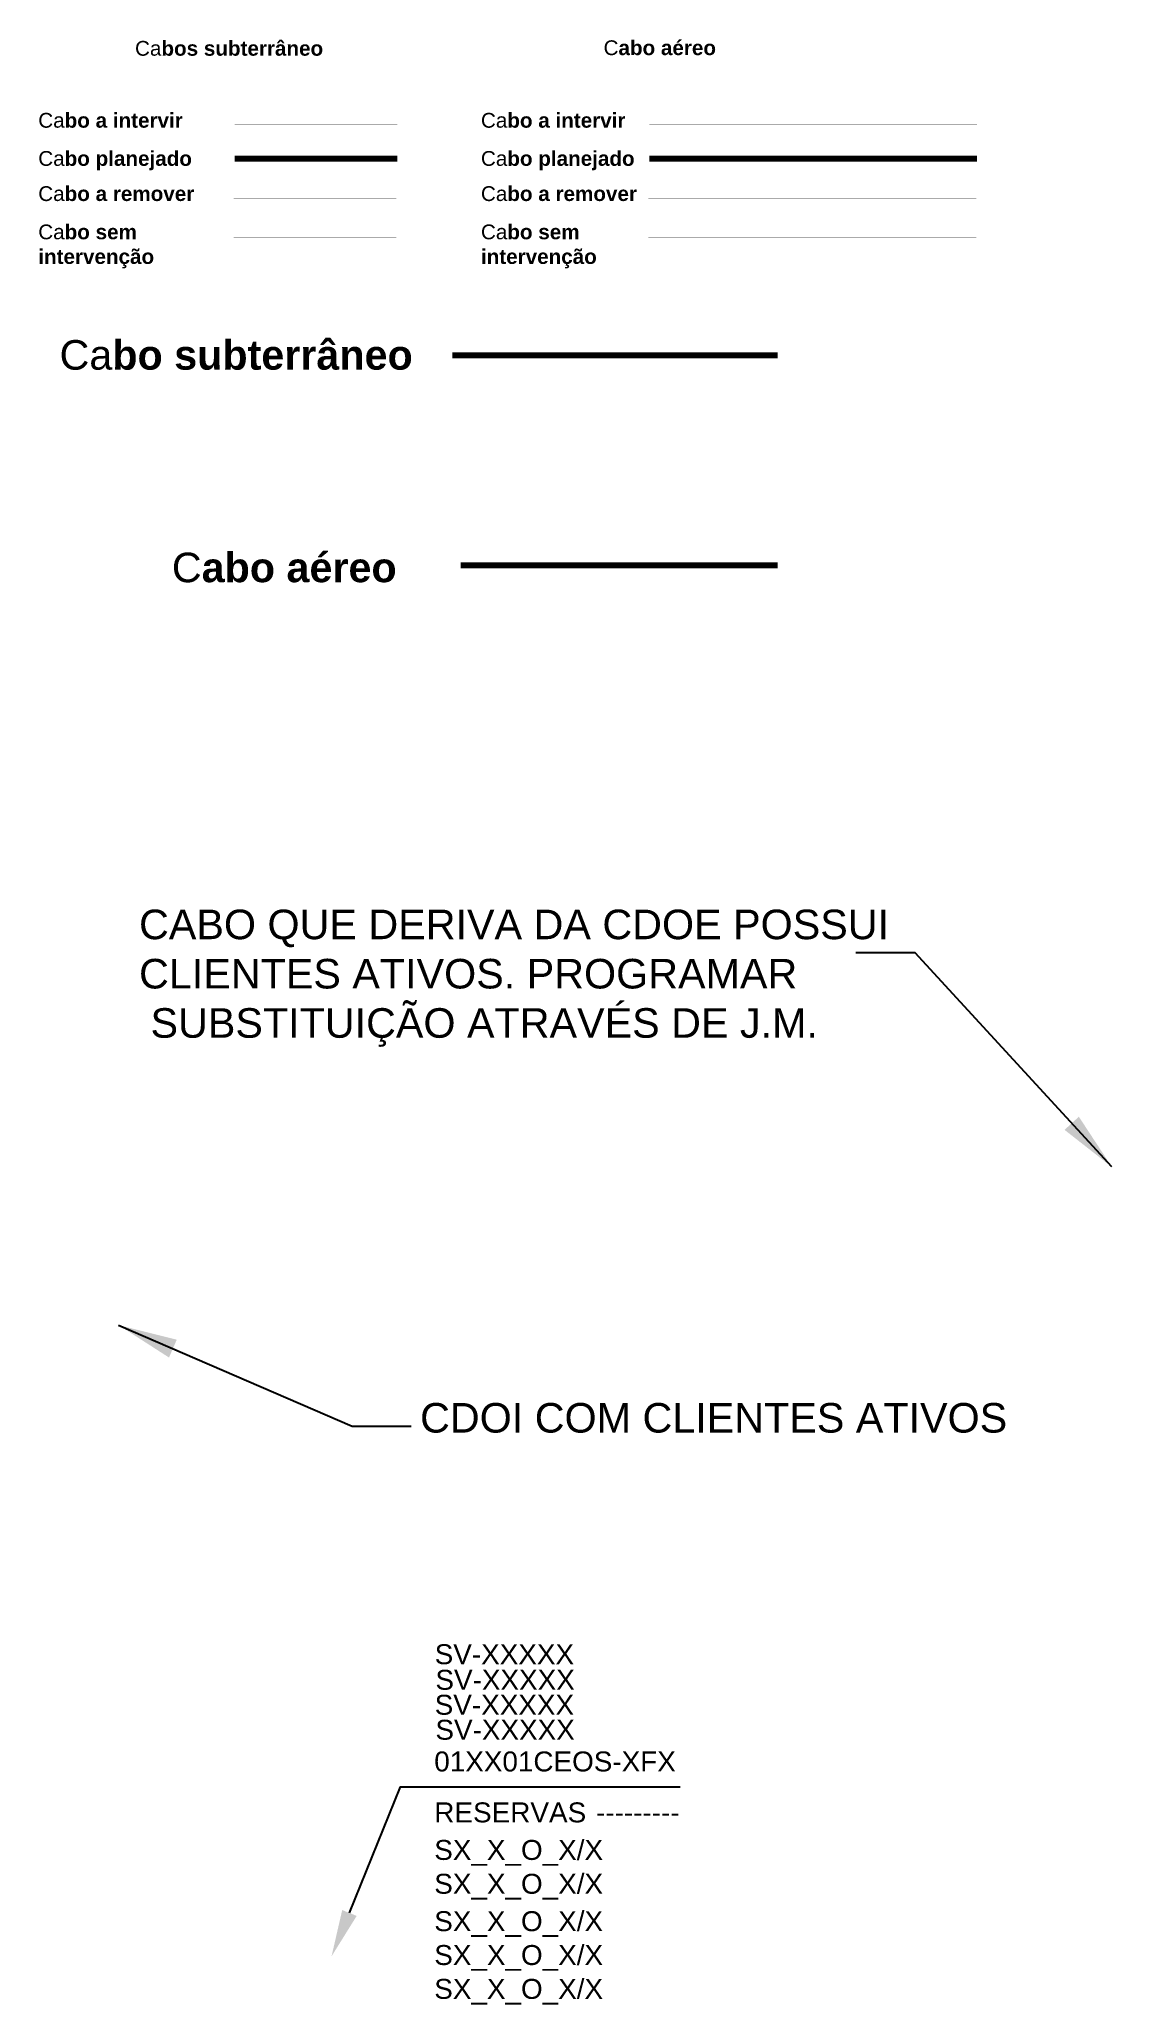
# Model space of a CAD drawing. Header units: millimetres. Extents: x 1227 to 2249, y -141 to 724.
# Drawn here: x 1986.8 to 2059.4, y 437.2 to 570.2 of the extents above; entities that cross this region are included whole.
import ezdxf
from ezdxf.enums import TextEntityAlignment as Align

# ---------------------------------------------------------------- set-up
doc = ezdxf.new("R2010")
doc.units = ezdxf.units.MM
doc.header["$LTSCALE"] = 0.1
doc.header["$MEASUREMENT"] = 0
doc.layers.add("20.0-LEGENDA DOS CDO'S", color=1, linetype='Continuous', lineweight=0)
for name, color, linetype in [('20.5-CABO AÉREO', 1, 'Continuous'), ('20.5-CABO EM DUTO', 1, 'Continuous'), ('40.0-Reservas', 7, 'Continuous'), ('CAP a instalar', 1, 'Continuous'), ('CD a instalar', 1, 'Continuous')]:
    doc.layers.add(name, color=color, linetype=linetype)
doc.styles.add('ARIAL', font='arial.ttf')
doc.styles.get("Standard").update_dxf_attribs({"font": 'arial.ttf'})
doc.linetypes.add('FENCELINE1', pattern='A,0.25,-0.1,[133,ltypeshp.shx,S=0.1,R=0,X=-0.1,Y=0],-0.1,1', length=1.45)
doc.dimstyles.get("Standard").update_dxf_attribs({"dimtxt": 0.18, "dimasz": 0.18, "dimexe": 0.18, "dimexo": 0.0625, "dimgap": 0.09, "dimtad": 0, "dimtih": 1, "dimtoh": 1, "dimdec": 4, "dimzin": 0, "dimdsep": 46, "dimtxsty": 'Standard', "dimcen": 0.09, "dimadec": 0, "dimazin": 0, "dimtfac": 1, "dimtdec": 4, "dimtofl": 0, "dimtmove": 0, "dimatfit": 3, "dimfxl": 1, "dimtolj": 1, "dimtzin": 0, "dimarcsym": 0})

msp = doc.modelspace()

# ---------------------------------------------------------------- texts
at = {"char_height": 2, "width": 185.0563, "attachment_point": 1}
for s, insert in [('{\\C30;CABO QUE DERIVA DA CDOE POSSUI  \\PCLIENTES ATIVOS. PROGRAMAR\\P SUBSTITUIÇÃO ATRAVÉS DE J.M.}', (1993.55, 511.3)), ('{\\C30;CDOI COM CLIENTES ATIVOS}', (2012.57, 477.92))]:
    msp.add_mtext(s, dxfattribs=dict(at, insert=insert))
at = {"layer": '20.5-CABO AÉREO', "insert": (1995.77, 535.45), "char_height": 2, "width": 18.7197, "attachment_point": 1}
msp.add_mtext('C{\\fArial|b1|i0|c0|p34;abo aéreo}', dxfattribs=at)
at = {"layer": '20.5-CABO EM DUTO', "insert": (1988.17, 549.83), "char_height": 2, "width": 25.9898, "attachment_point": 1}
msp.add_mtext('Ca{\\fArial|b1|i0|c0|p34;bo subterrâneo}', dxfattribs=at)
at = {"layer": 'CD a instalar', "color": 0, "insert": (1993.28, 570.07), "char_height": 1, "width": 12.9949, "attachment_point": 1}
msp.add_mtext('Ca{\\fArial|b1|i0|c0|p34;bos subterrâneo}', dxfattribs=at)
at = {"layer": 'CD a instalar', "color": 7, "insert": (2024.99, 570.11), "char_height": 1, "width": 9.3598, "attachment_point": 1}
msp.add_mtext('C{\\fArial|b1|i0|c0|p34;abo aéreo}', dxfattribs=at)
at = {"layer": 'CD a instalar', "color": 5, "char_height": 1, "width": 12.9949, "attachment_point": 1}
for insert in [(1986.73, 565.2), (2016.69, 565.2)]:
    msp.add_mtext('Ca{\\fArial|b1|i0|c0|p34;bo a intervir}', dxfattribs=dict(at, insert=insert))
at = {"layer": 'CD a instalar', "color": 8, "char_height": 1, "width": 12.9949, "attachment_point": 1}
for insert in [(1986.73, 562.62), (2016.69, 562.62)]:
    msp.add_mtext('Ca{\\fArial|b1|i0|c0|p34;bo planejado}', dxfattribs=dict(at, insert=insert))
at = {"layer": 'CD a instalar', "color": 3, "char_height": 1, "width": 12.9949, "attachment_point": 1}
for s, insert in [('Ca{\\fArial|b1|i0|c0|p34;bo a remover}', (1986.73, 560.24)), ('Ca{\\fArial|b1|i0|c0|p34;bo a remover}', (2016.69, 560.24)), ('Ca{\\fArial|b1|i0|c0|p34;bo sem intervenção}', (1986.73, 557.65)), ('Ca{\\fArial|b1|i0|c0|p34;bo sem intervenção}', (2016.69, 557.65))]:
    msp.add_mtext(s, dxfattribs=dict(at, insert=insert))

# ---------------------------------------------------------------- blocks, each defined once
blk = doc.blocks.new('BLOCO RESERVAS')
at = {"color": 0, "style": 'ARIAL'}
blk.add_text('RESERVAS', height=1.352, dxfattribs=at).set_placement((0.25, 13.79), align=Align.TOP_LEFT)
at = {"layer": "20.0-LEGENDA DOS CDO'S", "color": 0, "style": 'ARIAL'}
for tag, p in [('1N_EDIFICIOS', (0.28, 23.14)), ('2N_EDIFICIOS', (0.33, 21.41)), ('3N_EDIFICIOS', (0.28, 19.72)), ('4N_EDIFICIOS', (0.33, 18.03))]:
    blk.add_attdef(tag, p, '', height=1.35, dxfattribs=at)
at = {"layer": '40.0-Reservas', "color": 0, "lineweight": 18, "style": 'ARIAL'}
blk.add_attdef('CABO', text='', height=1.35, dxfattribs=at).set_placement((0.25, 15.48), align=Align.BOTTOM_LEFT)
for tag, p in [('TIPO', (11.2, 13.79)), ('SPLITTERS_1', (0.25, 11.25)), ('SPLITTERS_2', (0.25, 8.96)), ('SPLITTERS_3', (0.25, 6.43)), ('SPLITTERS_4', (0.25, 4.14)), ('SPLITTERS_5', (0.25, 1.85))]:
    blk.add_attdef(tag, text='', height=1.35, dxfattribs=at).set_placement(p, align=Align.TOP_LEFT)

# ---------------------------------------------------------------- linework, layer by layer
at = {"layer": '20.5-CABO AÉREO', "linetype": 'FENCELINE1', "ltscale": 50, "const_width": 0.4}
msp.add_lwpolyline([(2015.31, 534.59), (2036.78, 534.59)], dxfattribs=at)
at = {"layer": '20.5-CABO EM DUTO', "linetype": 'ByBlock', "const_width": 0.4}
msp.add_lwpolyline([(2014.75, 548.8), (2036.78, 548.8)], dxfattribs=at)
at = {"layer": '40.0-Reservas'}
msp.add_lwpolyline([(2007.79, 443.42), (2011.24, 451.95), (2030.17, 451.95)], dxfattribs=at)
msp.add_solid([(2008.28, 443.22), (2007.3, 443.62), (2006.58, 440.49)], dxfattribs=at)
at = {"layer": 'CAP a instalar', "color": 5, "linetype": 'FENCELINE1', "ltscale": 50, "const_width": 0.02}
msp.add_lwpolyline([(2028.08, 564.42), (2050.27, 564.42)], dxfattribs=at)
at = {"layer": 'CAP a instalar', "color": 8, "linetype": 'FENCELINE1', "ltscale": 50, "const_width": 0.4}
msp.add_lwpolyline([(2028.08, 562.11), (2050.27, 562.11)], dxfattribs=at)
at = {"layer": 'CAP a instalar', "color": 3, "linetype": 'FENCELINE1', "ltscale": 50, "const_width": 0.02}
msp.add_lwpolyline([(2028.02, 559.38), (2050.21, 559.38)], dxfattribs=at)
at = {"layer": 'CAP a instalar', "color": 0, "linetype": 'FENCELINE1', "ltscale": 50, "const_width": 0.02}
msp.add_lwpolyline([(2028.02, 556.79), (2050.21, 556.79)], dxfattribs=at)
at = {"layer": 'CD a instalar', "color": 5, "linetype": 'ByBlock', "const_width": 0.02}
msp.add_lwpolyline([(2000.02, 564.42), (2011.03, 564.42)], dxfattribs=at)
at = {"layer": 'CD a instalar', "color": 8, "linetype": 'ByBlock', "const_width": 0.4}
msp.add_lwpolyline([(2000.02, 562.11), (2011.03, 562.11)], dxfattribs=at)
at = {"layer": 'CD a instalar', "color": 3, "linetype": 'ByBlock', "const_width": 0.02}
msp.add_lwpolyline([(1999.95, 559.38), (2010.97, 559.38)], dxfattribs=at)
at = {"layer": 'CD a instalar', "color": 0, "linetype": 'ByBlock', "const_width": 0.02}
msp.add_lwpolyline([(1999.95, 556.79), (2010.97, 556.79)], dxfattribs=at)

# ---------------------------------------------------------------- block references
at = {"color": 1}
msp.add_blockref('BLOCO RESERVAS', (2013.28, 437.11), dxfattribs=at).add_auto_attribs({'CABO': '01XX01CEOS-XFX', 'TIPO': '---------', 'SPLITTERS_1': 'SX_X_O_X/X', 'SPLITTERS_2': 'SX_X_O_X/X', 'SPLITTERS_4': 'SX_X_O_X/X', 'SPLITTERS_3': 'SX_X_O_X/X', 'SPLITTERS_5': 'SX_X_O_X/X', '1N_EDIFICIOS': 'SV-XXXXX', '2N_EDIFICIOS': 'SV-XXXXX', '3N_EDIFICIOS': 'SV-XXXXX', '4N_EDIFICIOS': 'SV-XXXXX'})

msp.set_redraw_order([(e.dxf.handle, doc.entitydb.next_handle()) for e in msp.query("TEXT MTEXT ATTDEF DIMENSION ARC_DIMENSION")])  # texts and dimensions are drawn at this point

# ---------------------------------------------------------------- leaders
at = {"color": 30}
for points in [[(2059.38, 493.9), (2046.07, 508.38), (2042.07, 508.38)], [(1992.17, 483.19), (2007.97, 476.35), (2011.97, 476.35)]]:
    msp.add_leader(points, dimstyle='Standard', override={"dimasz": 4, "dimgap": 0.09, "dimtad": 0}, dxfattribs=at)

doc.saveas('drawing.dxf')
